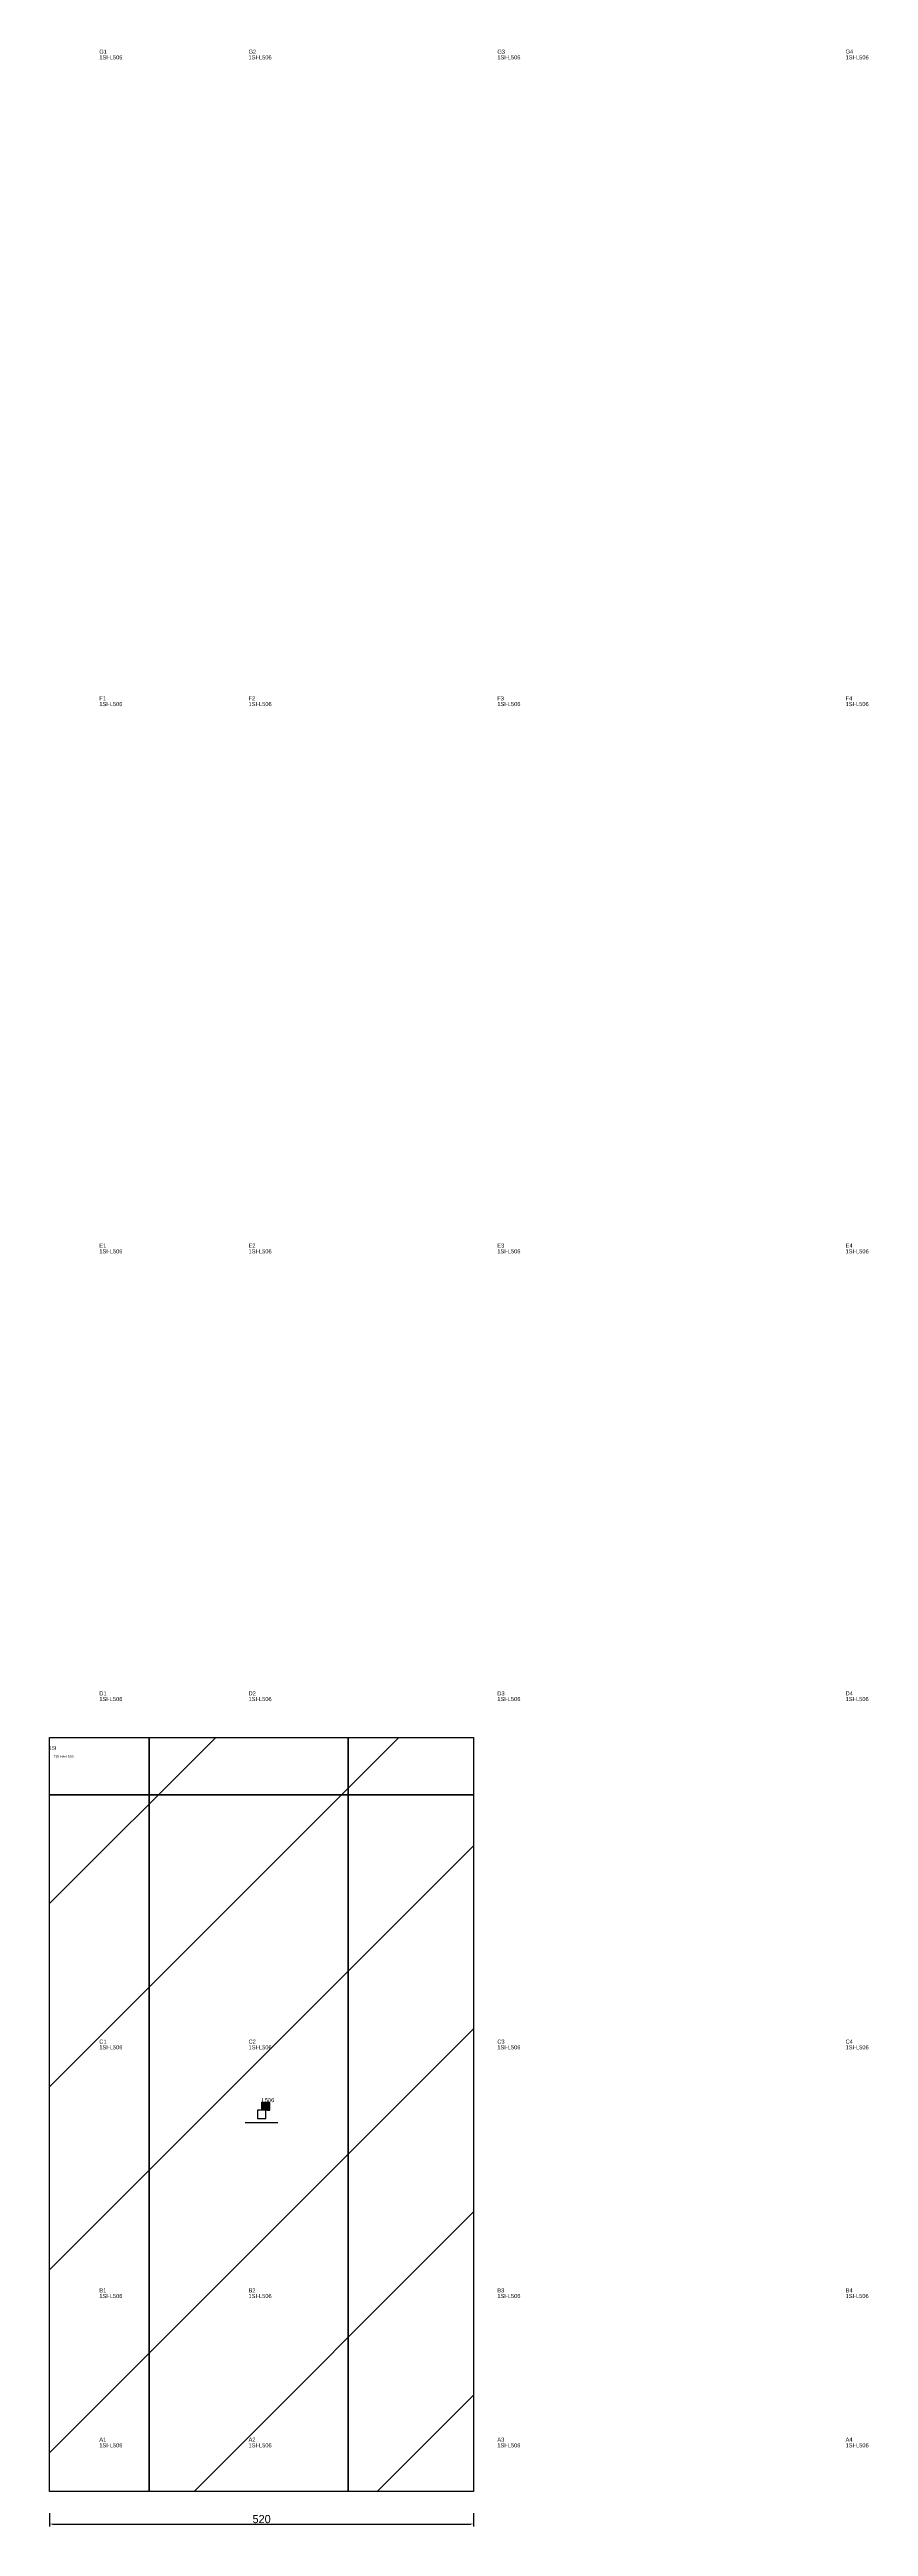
# Model space of a CAD drawing. Header units: metres. Extents: x 222 to 1226, y -766 to 2271.
import ezdxf

# ---------------------------------------------------------------- set-up
doc = ezdxf.new("R2010")
doc.units = ezdxf.units.M
for name, color, linetype in [('3', 3, 'CONTINUOUS'), ('AUX00', 7, 'CONTINUOUS'), ('COTA', 241, 'CONTINUOUS'), ('FOLHA', 255, 'CONTINUOUS'), ('Hachura', 251, 'CONTINUOUS'), ('NOMENCLATURA', 7, 'CONTINUOUS'), ('Nível', 160, 'CONTINUOUS'), ('Painéis', 200, 'CONTINUOUS'), ('Pilares', 5, 'CONTINUOUS'), ('REAPROVEITAMENTO', 251, 'CONTINUOUS'), ('SARR_2.2x7', 40, 'CONTINUOUS')]:
    doc.layers.add(name, color=color, linetype=linetype)
doc.styles.add('ARIAL', font='Arial.ttf')
doc.styles.add('STR_STANDARD', font='arial.ttf')
doc.dimstyles.new('EZ DXF', dxfattribs={"dimtxt": 10, "dimasz": 3.5, "dimexe": 3, "dimexo": 1.5, "dimgap": 1, "dimtad": 1, "dimdec": 1, "dimdsep": 46, "dimcen": 2.5, "dimazin": 3, "dimtfac": 1, "dimtmove": 0, "dimatfit": 3})

msp = doc.modelspace()

# ---------------------------------------------------------------- hatches: boundary and pattern name
at = {"layer": 'Hachura'}
h = msp.add_hatch(dxfattribs=at)
h.set_pattern_fill('ANSI31', scale=50)
h.paths.add_polyline_path([(222.2, 201.5), (742.2, 201.5), (742.2, -723), (222.2, -723)])
h = msp.add_hatch(dxfattribs=at)
h.set_pattern_fill('ANSI31', scale=50)
h.paths.add_polyline_path([(222.2, 201.5), (742.2, 201.5), (742.2, -723), (222.2, -723)])
at = {"layer": 'Reaproveitamento'}
h = msp.add_hatch(dxfattribs=at)
h.set_pattern_fill('SOLID')
h.paths.add_polyline_path([(482.2, -255.75), (492.2, -255.75), (492.2, -245.75), (482.2, -245.75)])
h = msp.add_hatch(dxfattribs=at)
h.set_pattern_fill('SOLID')
h.paths.add_polyline_path([(482.2, -255.75), (492.2, -255.75), (492.2, -245.75), (482.2, -245.75)])

# ---------------------------------------------------------------- linework, layer by layer
at = {"layer": '3'}
for points in [[(344.2, -723), (344.2, 201.5)], [(344.2, -723), (344.2, 201.5)], [(588.2, -723), (588.2, 201.5)], [(588.2, -723), (588.2, 201.5)], [(222.2, 131), (742.2, 131)], [(222.2, 131), (742.2, 131)]]:
    msp.add_lwpolyline(points, close=True, dxfattribs=at)
at = {"layer": 'Painéis', "color": 200}
for p, q in [((222.2, 201.5), (742.2, 201.5)), ((222.2, -723), (222.2, 201.5)), ((222.2, 201.5), (742.2, 201.5)), ((222.2, -723), (222.2, 201.5)), ((742.2, 201.5), (742.2, -723)), ((742.2, 201.5), (742.2, -723)), ((742.2, -723), (222.2, -723)), ((742.2, -723), (222.2, -723))]:
    msp.add_line(p, q, dxfattribs=at)
at = {"layer": 'Pilares'}
msp.add_lwpolyline([(477.2, -265.75), (487.2, -265.75), (487.2, -255.75), (477.2, -255.75)], close=True, dxfattribs=at)
msp.add_lwpolyline([(477.2, -265.75), (487.2, -265.75), (487.2, -255.75), (477.2, -255.75)], close=True, dxfattribs=at)
at = {"layer": 'SARR_2.2x7'}
msp.add_line((462.2, -270.75), (502.2, -270.75), dxfattribs=at)
msp.add_line((462.2, -270.75), (502.2, -270.75), dxfattribs=at)

# ---------------------------------------------------------------- texts
at = {"layer": '3', "style": 'STR_STANDARD'}
for s, p in [('G1', (283.2, 2266)), ('G1', (283.2, 2266)), ('G2', (466.2, 2266)), ('G2', (466.2, 2266)), ('G3', (771.2, 2266)), ('G3', (771.2, 2266)), ('G4', (1198.2, 2266)), ('G4', (1198.2, 2266)), ('F1', (283.2, 1473)), ('F1', (283.2, 1473)), ('F2', (466.2, 1473)), ('F2', (466.2, 1473)), ('F3', (771.2, 1473)), ('F3', (771.2, 1473)), ('F4', (1198.2, 1473)), ('F4', (1198.2, 1473)), ('E1', (283.2, 802)), ('E1', (283.2, 802)), ('E2', (466.2, 802)), ('E2', (466.2, 802)), ('E3', (771.2, 802)), ('E3', (771.2, 802)), ('E4', (1198.2, 802)), ('E4', (1198.2, 802)), ('D1', (283.2, 253)), ('D1', (283.2, 253)), ('D2', (466.2, 253)), ('D2', (466.2, 253)), ('D3', (771.2, 253)), ('D3', (771.2, 253)), ('D4', (1198.2, 253)), ('D4', (1198.2, 253)), ('C1', (283.2, -174)), ('C1', (283.2, -174)), ('C2', (466.2, -174)), ('C2', (466.2, -174)), ('C3', (771.2, -174)), ('C3', (771.2, -174)), ('C4', (1198.2, -174)), ('C4', (1198.2, -174)), ('B1', (283.2, -479)), ('B1', (283.2, -479)), ('B2', (466.2, -479)), ('B2', (466.2, -479)), ('B3', (771.2, -479)), ('B3', (771.2, -479)), ('B4', (1198.2, -479)), ('B4', (1198.2, -479)), ('A1', (283.2, -662)), ('A1', (283.2, -662)), ('A2', (466.2, -662)), ('A2', (466.2, -662)), ('A3', (771.2, -662)), ('A3', (771.2, -662)), ('A4', (1198.2, -662)), ('A4', (1198.2, -662))]:
    msp.add_text(s, height=5, dxfattribs=at).set_placement(p)
at = {"layer": 'AUX00', "style": 'STR_STANDARD'}
for p in [(283.2, 2259), (283.2, 2259), (466.2, 2259), (466.2, 2259), (771.2, 2259), (771.2, 2259), (1198.2, 2259), (1198.2, 2259), (283.2, 1466), (283.2, 1466), (466.2, 1466), (466.2, 1466), (771.2, 1466), (771.2, 1466), (1198.2, 1466), (1198.2, 1466), (283.2, 795), (283.2, 795), (466.2, 795), (466.2, 795), (771.2, 795), (771.2, 795), (1198.2, 795), (1198.2, 795), (283.2, 246), (283.2, 246), (466.2, 246), (466.2, 246), (771.2, 246), (771.2, 246), (1198.2, 246), (1198.2, 246), (283.2, -181), (283.2, -181), (466.2, -181), (466.2, -181), (771.2, -181), (771.2, -181), (1198.2, -181), (1198.2, -181), (283.2, -486), (283.2, -486), (466.2, -486), (466.2, -486), (771.2, -486), (771.2, -486), (1198.2, -486), (1198.2, -486), (283.2, -669), (283.2, -669), (466.2, -669), (466.2, -669), (771.2, -669), (771.2, -669), (1198.2, -669), (1198.2, -669)]:
    msp.add_text('1SI-L506', height=5, dxfattribs=at).set_placement(p)
at = {"layer": 'FOLHA'}
msp.add_text('FOLHA-L506', height=3, dxfattribs=at).set_placement((227.2, 176.5))
msp.add_text('FOLHA-L506', height=3, dxfattribs=at).set_placement((227.2, 176.5))
at = {"layer": 'NOMENCLATURA', "insert": (482.2, -240.75), "char_height": 5, "attachment_point": 1, "style": 'ARIAL'}
msp.add_mtext('L506', dxfattribs=at)
msp.add_mtext('L506', dxfattribs=at)
at = {"layer": 'Nível'}
msp.add_text('1SI', height=4, dxfattribs=at).set_placement((222.2, 186.5))
msp.add_text('1SI', height=4, dxfattribs=at).set_placement((222.2, 186.5))

# ---------------------------------------------------------------- dimensions: what is measured, and where the dimension line sits
at = {"layer": 'COTA'}
msp.add_linear_dim(base=(222.2, -763), p1=(222.2, -748), p2=(742.2, -748), dimstyle='EZ DXF', dxfattribs=at).render()
msp.add_linear_dim(base=(222.2, -763), p1=(222.2, -748), p2=(742.2, -748), dimstyle='EZ DXF', dxfattribs=at).render()

doc.saveas('drawing.dxf')
